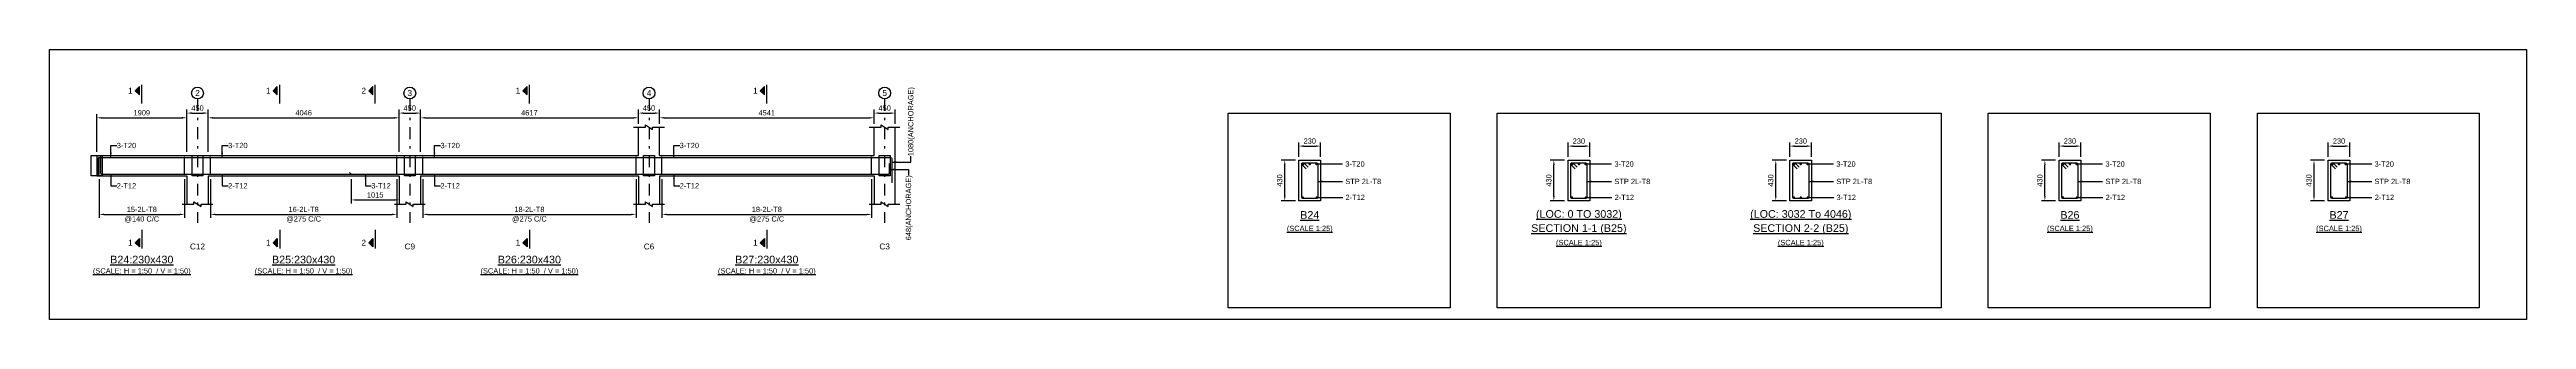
# Model space of a CAD drawing. Header units: inches. Extents: x -2000 to 103376, y -209440 to 3300.
# Drawn here: x -2000 to 102925, y -184280 to -172820 of the extents above; entities that cross this region are included whole.
import ezdxf
from ezdxf.enums import TextEntityAlignment as Align

# ---------------------------------------------------------------- set-up
doc = ezdxf.new("R2010")
doc.units = ezdxf.units.IN
doc.header["$LTSCALE"] = 1000
doc.header["$MEASUREMENT"] = 0
doc.linetypes.add('SCCenter', pattern=[1.2, 0.5, -0.3, 0.1, -0.3])
doc.linetypes.add('SCHidden', pattern=[0.2, 0.1, -0.1])
for name, color, linetype in [('Concrete Line', 2, 'Continuous'), ('Cut Line', 31, 'Continuous'), ('Dimension', 31, 'Continuous'), ('Grid', 8, 'Continuous'), ('Labels', 4, 'Continuous'), ('Labels_Support', 4, 'Continuous'), ('Link', 225, 'Continuous'), ('Reinforcement', 4, 'Continuous'), ('Schedule Border', 60, 'Continuous'), ('Section Mark', 5, 'Continuous'), ('Solid', 25, 'Continuous'), ('Text', 31, 'Continuous'), ('Text_Scale', 31, 'Continuous')]:
    doc.layers.add(name, color=color, linetype=linetype)
doc.styles.add('SC-SansSerif', font='SansSerif')
doc.styles.get("Standard").update_dxf_attribs({"font": 'txt.shx'})
doc.dimstyles.new('SCBBSDimStyl', dxfattribs={"dimtxt": 225, "dimasz": 200, "dimexe": 150, "dimexo": 150, "dimgap": 100, "dimtad": 1, "dimtoh": 1, "dimdec": 0, "dimzin": 0, "dimdsep": 46, "dimtxsty": 'SC-SansSerif', "dimcen": 0.09, "dimclrd": 8, "dimclre": 8, "dimclrt": 31, "dimadec": 0, "dimazin": 0, "dimtfac": 1, "dimtdec": 0, "dimtix": 1, "dimtofl": 0, "dimtmove": 0, "dimatfit": 3, "dimfxl": 1, "dimtolj": 1, "dimtzin": 0, "dimarcsym": 0})
doc.dimstyles.get("Standard").update_dxf_attribs({"dimtxt": 0.18, "dimasz": 200, "dimexe": 0.18, "dimexo": 0.0625, "dimgap": 0.09, "dimtad": 0, "dimtih": 1, "dimtoh": 1, "dimdec": 4, "dimzin": 0, "dimdsep": 46, "dimtxsty": 'Standard', "dimcen": 0.09, "dimadec": 0, "dimazin": 0, "dimtfac": 1, "dimtdec": 4, "dimtofl": 0, "dimtmove": 0, "dimatfit": 3, "dimfxl": 1, "dimtolj": 1, "dimtzin": 0, "dimarcsym": 0})

# ---------------------------------------------------------------- blocks, each defined once
blk = doc.blocks.new('*D130')
at = {"color": 8, "linetype": 'ByBlock', "lineweight": -2}
for p, q in [((100, -178330), (100, -179970)), ((3718, -178330), (3718, -179970)), ((300, -179820), (3518, -179820))]:
    blk.add_line(p, q, dxfattribs=at)
at = {"color": 8}
for points in [[(100, -179820), (300, -179787), (300, -179853)], [(3718, -179820), (3518, -179853), (3518, -179787)]]:
    blk.add_solid(points, dxfattribs=at)
at = {"layer": 'DEFPOINTS', "color": 31}
for p in [(100, -178180), (3718, -178180), (100, -179820)]:
    blk.add_point(p, dxfattribs=at)
at = {"color": 31, "char_height": 225, "attachment_point": 5, "style": 'SC-SansSerif'}
for s, insert in [('\\A1;@140 C/C', (1909, -180032)), ('\\A1;15-2L-T8', (1909, -179608))]:
    blk.add_mtext(s, dxfattribs=dict(at, insert=insert))
blk = doc.blocks.new('*D131')
at = {"color": 8, "linetype": 'ByBlock', "lineweight": -2}
for p, q in [((4818, -178330), (4818, -179970)), ((12710, -178330), (12710, -179970)), ((5018, -179820), (12510, -179820))]:
    blk.add_line(p, q, dxfattribs=at)
at = {"color": 8}
for points in [[(4818, -179820), (5018, -179787), (5018, -179853)], [(12710, -179820), (12510, -179853), (12510, -179787)]]:
    blk.add_solid(points, dxfattribs=at)
at = {"layer": 'DEFPOINTS', "color": 31}
for p in [(4818, -178180), (12710, -178180), (4818, -179820)]:
    blk.add_point(p, dxfattribs=at)
at = {"color": 31, "char_height": 225, "attachment_point": 5, "style": 'SC-SansSerif'}
for s, insert in [('\\A1;@275 C/C', (8764, -180032)), ('\\A1;16-2L-T8', (8764, -179608))]:
    blk.add_mtext(s, dxfattribs=dict(at, insert=insert))
blk = doc.blocks.new('*D132')
at = {"color": 8, "linetype": 'ByBlock', "lineweight": -2}
for p, q in [((13810, -178330), (13810, -179970)), ((22844, -178330), (22844, -179970)), ((14010, -179820), (22644, -179820))]:
    blk.add_line(p, q, dxfattribs=at)
at = {"color": 8}
for points in [[(13810, -179820), (14010, -179787), (14010, -179853)], [(22844, -179820), (22644, -179853), (22644, -179787)]]:
    blk.add_solid(points, dxfattribs=at)
at = {"layer": 'DEFPOINTS', "color": 31}
for p in [(13810, -178180), (22844, -178180), (13810, -179820)]:
    blk.add_point(p, dxfattribs=at)
at = {"color": 31, "char_height": 225, "attachment_point": 5, "style": 'SC-SansSerif'}
for s, insert in [('\\A1;@275 C/C', (18327, -180032)), ('\\A1;18-2L-T8', (18327, -179608))]:
    blk.add_mtext(s, dxfattribs=dict(at, insert=insert))
blk = doc.blocks.new('*D133')
at = {"color": 8, "linetype": 'ByBlock', "lineweight": -2}
for p, q in [((23944, -178330), (23944, -179970)), ((32826, -178330), (32826, -179970)), ((24144, -179820), (32626, -179820))]:
    blk.add_line(p, q, dxfattribs=at)
at = {"color": 8}
for points in [[(23944, -179820), (24144, -179787), (24144, -179853)], [(32826, -179820), (32626, -179853), (32626, -179787)]]:
    blk.add_solid(points, dxfattribs=at)
at = {"layer": 'DEFPOINTS', "color": 31}
for p in [(23944, -178180), (32826, -178180), (23944, -179820)]:
    blk.add_point(p, dxfattribs=at)
at = {"color": 31, "char_height": 225, "attachment_point": 5, "style": 'SC-SansSerif'}
for s, insert in [('\\A1;@275 C/C', (28385, -180032)), ('\\A1;18-2L-T8', (28385, -179608))]:
    blk.add_mtext(s, dxfattribs=dict(at, insert=insert))
blk = doc.blocks.new('*D134')
at = {"color": 8, "linetype": 'ByBlock', "lineweight": -2}
for p, q in [((10781, -178330), (10781, -179355)), ((12811, -178330), (12811, -179355)), ((10981, -179205), (12611, -179205))]:
    blk.add_line(p, q, dxfattribs=at)
at = {"color": 8}
for points in [[(10781, -179205), (10981, -179172), (10981, -179238)], [(12811, -179205), (12611, -179238), (12611, -179172)]]:
    blk.add_solid(points, dxfattribs=at)
at = {"layer": 'DEFPOINTS', "color": 31}
for p in [(10781, -178180), (12811, -178180), (10781, -179205)]:
    blk.add_point(p, dxfattribs=at)
at = {"color": 31, "insert": (11796, -178992), "char_height": 225, "attachment_point": 5, "style": 'SC-SansSerif'}
blk.add_mtext('\\A1;1015', dxfattribs=at)
blk = doc.blocks.new('*D135')
at = {"color": 8, "linetype": 'ByBlock', "lineweight": -2}
for p, q in [((50925, -177370), (50925, -176770)), ((51125, -176920), (51645, -176920)), ((51845, -177370), (51845, -176770))]:
    blk.add_line(p, q, dxfattribs=at)
at = {"color": 8}
for points in [[(50925, -176920), (51125, -176887), (51125, -176953)], [(51845, -176920), (51645, -176953), (51645, -176887)]]:
    blk.add_solid(points, dxfattribs=at)
at = {"layer": 'DEFPOINTS', "color": 31}
for p in [(50925, -176920), (50925, -177520), (51845, -177520)]:
    blk.add_point(p, dxfattribs=at)
at = {"color": 31, "insert": (51385, -176708), "char_height": 225, "attachment_point": 5, "style": 'SC-SansSerif'}
blk.add_mtext('\\A1;230', dxfattribs=at)
blk = doc.blocks.new('*D136')
at = {"color": 8, "linetype": 'ByBlock', "lineweight": -2}
for p, q in [((50775, -177520), (50175, -177520)), ((50325, -179040), (50325, -177720)), ((50775, -179240), (50175, -179240))]:
    blk.add_line(p, q, dxfattribs=at)
at = {"color": 8}
for points in [[(50325, -177520), (50358, -177720), (50292, -177720)], [(50325, -179240), (50292, -179040), (50358, -179040)]]:
    blk.add_solid(points, dxfattribs=at)
at = {"layer": 'DEFPOINTS', "color": 31}
for p in [(50925, -177520), (50325, -179240), (50925, -179240)]:
    blk.add_point(p, dxfattribs=at)
at = {"color": 31, "insert": (50113, -178380), "char_height": 225, "attachment_point": 5, "rotation": 90, "style": 'SC-SansSerif'}
blk.add_mtext('\\A1;430', dxfattribs=at)
blk = doc.blocks.new('*D137')
at = {"color": 8, "linetype": 'ByBlock', "lineweight": -2}
for p, q in [((62325, -177370), (62325, -176770)), ((62525, -176920), (63045, -176920)), ((63245, -177370), (63245, -176770))]:
    blk.add_line(p, q, dxfattribs=at)
at = {"color": 8}
for points in [[(62325, -176920), (62525, -176887), (62525, -176953)], [(63245, -176920), (63045, -176953), (63045, -176887)]]:
    blk.add_solid(points, dxfattribs=at)
at = {"layer": 'DEFPOINTS', "color": 31}
for p in [(62325, -176920), (62325, -177520), (63245, -177520)]:
    blk.add_point(p, dxfattribs=at)
at = {"color": 31, "insert": (62785, -176708), "char_height": 225, "attachment_point": 5, "style": 'SC-SansSerif'}
blk.add_mtext('\\A1;230', dxfattribs=at)
blk = doc.blocks.new('*D138')
at = {"color": 8, "linetype": 'ByBlock', "lineweight": -2}
for p, q in [((62175, -177520), (61575, -177520)), ((61725, -179040), (61725, -177720)), ((62175, -179240), (61575, -179240))]:
    blk.add_line(p, q, dxfattribs=at)
at = {"color": 8}
for points in [[(61725, -177520), (61758, -177720), (61692, -177720)], [(61725, -179240), (61692, -179040), (61758, -179040)]]:
    blk.add_solid(points, dxfattribs=at)
at = {"layer": 'DEFPOINTS', "color": 31}
for p in [(62325, -177520), (61725, -179240), (62325, -179240)]:
    blk.add_point(p, dxfattribs=at)
at = {"color": 31, "insert": (61513, -178380), "char_height": 225, "attachment_point": 5, "rotation": 90, "style": 'SC-SansSerif'}
blk.add_mtext('\\A1;430', dxfattribs=at)
blk = doc.blocks.new('*D139')
at = {"color": 8, "linetype": 'ByBlock', "lineweight": -2}
for p, q in [((71725, -177370), (71725, -176770)), ((71925, -176920), (72445, -176920)), ((72645, -177370), (72645, -176770))]:
    blk.add_line(p, q, dxfattribs=at)
at = {"color": 8}
for points in [[(71725, -176920), (71925, -176887), (71925, -176953)], [(72645, -176920), (72445, -176953), (72445, -176887)]]:
    blk.add_solid(points, dxfattribs=at)
at = {"layer": 'DEFPOINTS', "color": 31}
for p in [(71725, -176920), (71725, -177520), (72645, -177520)]:
    blk.add_point(p, dxfattribs=at)
at = {"color": 31, "insert": (72185, -176708), "char_height": 225, "attachment_point": 5, "style": 'SC-SansSerif'}
blk.add_mtext('\\A1;230', dxfattribs=at)
blk = doc.blocks.new('*D140')
at = {"color": 8, "linetype": 'ByBlock', "lineweight": -2}
for p, q in [((71575, -177520), (70975, -177520)), ((71125, -179040), (71125, -177720)), ((71575, -179240), (70975, -179240))]:
    blk.add_line(p, q, dxfattribs=at)
at = {"color": 8}
for points in [[(71125, -177520), (71158, -177720), (71092, -177720)], [(71125, -179240), (71092, -179040), (71158, -179040)]]:
    blk.add_solid(points, dxfattribs=at)
at = {"layer": 'DEFPOINTS', "color": 31}
for p in [(71725, -177520), (71125, -179240), (71725, -179240)]:
    blk.add_point(p, dxfattribs=at)
at = {"color": 31, "insert": (70913, -178380), "char_height": 225, "attachment_point": 5, "rotation": 90, "style": 'SC-SansSerif'}
blk.add_mtext('\\A1;430', dxfattribs=at)
blk = doc.blocks.new('*D141')
at = {"color": 8, "linetype": 'ByBlock', "lineweight": -2}
for p, q in [((83125, -177370), (83125, -176770)), ((83325, -176920), (83845, -176920)), ((84045, -177370), (84045, -176770))]:
    blk.add_line(p, q, dxfattribs=at)
at = {"color": 8}
for points in [[(83125, -176920), (83325, -176887), (83325, -176953)], [(84045, -176920), (83845, -176953), (83845, -176887)]]:
    blk.add_solid(points, dxfattribs=at)
at = {"layer": 'DEFPOINTS', "color": 31}
for p in [(83125, -176920), (83125, -177520), (84045, -177520)]:
    blk.add_point(p, dxfattribs=at)
at = {"color": 31, "insert": (83585, -176708), "char_height": 225, "attachment_point": 5, "style": 'SC-SansSerif'}
blk.add_mtext('\\A1;230', dxfattribs=at)
blk = doc.blocks.new('*D142')
at = {"color": 8, "linetype": 'ByBlock', "lineweight": -2}
for p, q in [((82975, -177520), (82375, -177520)), ((82525, -179040), (82525, -177720)), ((82975, -179240), (82375, -179240))]:
    blk.add_line(p, q, dxfattribs=at)
at = {"color": 8}
for points in [[(82525, -177520), (82558, -177720), (82492, -177720)], [(82525, -179240), (82492, -179040), (82558, -179040)]]:
    blk.add_solid(points, dxfattribs=at)
at = {"layer": 'DEFPOINTS', "color": 31}
for p in [(83125, -177520), (82525, -179240), (83125, -179240)]:
    blk.add_point(p, dxfattribs=at)
at = {"color": 31, "insert": (82313, -178380), "char_height": 225, "attachment_point": 5, "rotation": 90, "style": 'SC-SansSerif'}
blk.add_mtext('\\A1;430', dxfattribs=at)
blk = doc.blocks.new('*D143')
at = {"color": 8, "linetype": 'ByBlock', "lineweight": -2}
for p, q in [((94525, -177370), (94525, -176770)), ((94725, -176920), (95245, -176920)), ((95445, -177370), (95445, -176770))]:
    blk.add_line(p, q, dxfattribs=at)
at = {"color": 8}
for points in [[(94525, -176920), (94725, -176887), (94725, -176953)], [(95445, -176920), (95245, -176953), (95245, -176887)]]:
    blk.add_solid(points, dxfattribs=at)
at = {"layer": 'DEFPOINTS', "color": 31}
for p in [(94525, -176920), (94525, -177520), (95445, -177520)]:
    blk.add_point(p, dxfattribs=at)
at = {"color": 31, "insert": (94985, -176708), "char_height": 225, "attachment_point": 5, "style": 'SC-SansSerif'}
blk.add_mtext('\\A1;230', dxfattribs=at)
blk = doc.blocks.new('*D144')
at = {"color": 8, "linetype": 'ByBlock', "lineweight": -2}
for p, q in [((94375, -177520), (93775, -177520)), ((93925, -179040), (93925, -177720)), ((94375, -179240), (93775, -179240))]:
    blk.add_line(p, q, dxfattribs=at)
at = {"color": 8}
for points in [[(93925, -177520), (93958, -177720), (93892, -177720)], [(93925, -179240), (93892, -179040), (93958, -179040)]]:
    blk.add_solid(points, dxfattribs=at)
at = {"layer": 'DEFPOINTS', "color": 31}
for p in [(94525, -177520), (93925, -179240), (94525, -179240)]:
    blk.add_point(p, dxfattribs=at)
at = {"color": 31, "insert": (93713, -178380), "char_height": 225, "attachment_point": 5, "rotation": 90, "style": 'SC-SansSerif'}
blk.add_mtext('\\A1;430', dxfattribs=at)
blk = doc.blocks.new('*D145')
at = {"color": 8, "linetype": 'ByBlock', "lineweight": -2}
for p, q in [((0, -177170), (0, -175570)), ((200, -175720), (3618, -175720)), ((3818, -177170), (3818, -175570))]:
    blk.add_line(p, q, dxfattribs=at)
at = {"color": 8}
for points in [[(0, -175720), (200, -175687), (200, -175753)], [(3818, -175720), (3618, -175753), (3618, -175687)]]:
    blk.add_solid(points, dxfattribs=at)
at = {"layer": 'DEFPOINTS', "color": 31}
for p in [(0, -175720), (0, -177320), (3818, -177320)]:
    blk.add_point(p, dxfattribs=at)
at = {"color": 31, "insert": (1909, -175508), "char_height": 225, "attachment_point": 5, "style": 'SC-SansSerif'}
blk.add_mtext('\\A1;1909', dxfattribs=at)
blk = doc.blocks.new('*D146')
at = {"color": 8, "linetype": 'ByBlock', "lineweight": -2}
for p, q in [((4718, -177170), (4718, -175570)), ((4918, -175720), (12610, -175720)), ((12810, -177170), (12810, -175570))]:
    blk.add_line(p, q, dxfattribs=at)
at = {"color": 8}
for points in [[(4718, -175720), (4918, -175687), (4918, -175753)], [(12810, -175720), (12610, -175753), (12610, -175687)]]:
    blk.add_solid(points, dxfattribs=at)
at = {"layer": 'DEFPOINTS', "color": 31}
for p in [(4718, -175720), (4718, -177320), (12810, -177320)]:
    blk.add_point(p, dxfattribs=at)
at = {"color": 31, "insert": (8764, -175508), "char_height": 225, "attachment_point": 5, "style": 'SC-SansSerif'}
blk.add_mtext('\\A1;4046', dxfattribs=at)
blk = doc.blocks.new('*D147')
at = {"color": 8, "linetype": 'ByBlock', "lineweight": -2}
for p, q in [((13710, -177170), (13710, -175570)), ((13910, -175720), (22744, -175720)), ((22944, -175970), (22944, -175570))]:
    blk.add_line(p, q, dxfattribs=at)
at = {"color": 8}
for points in [[(13710, -175720), (13910, -175687), (13910, -175753)], [(22944, -175720), (22744, -175753), (22744, -175687)]]:
    blk.add_solid(points, dxfattribs=at)
at = {"layer": 'DEFPOINTS', "color": 31}
for p in [(13710, -175720), (22944, -176120), (13710, -177320)]:
    blk.add_point(p, dxfattribs=at)
at = {"color": 31, "insert": (18327, -175508), "char_height": 225, "attachment_point": 5, "style": 'SC-SansSerif'}
blk.add_mtext('\\A1;4617', dxfattribs=at)
blk = doc.blocks.new('*D148')
at = {"color": 8, "linetype": 'ByBlock', "lineweight": -2}
for p, q in [((23844, -175970), (23844, -175570)), ((24044, -175720), (32726, -175720)), ((32926, -175970), (32926, -175570))]:
    blk.add_line(p, q, dxfattribs=at)
at = {"color": 8}
for points in [[(23844, -175720), (24044, -175687), (24044, -175753)], [(32926, -175720), (32726, -175753), (32726, -175687)]]:
    blk.add_solid(points, dxfattribs=at)
at = {"layer": 'DEFPOINTS', "color": 31}
for p in [(23844, -175720), (23844, -176120), (32926, -176120)]:
    blk.add_point(p, dxfattribs=at)
at = {"color": 31, "insert": (28385, -175508), "char_height": 225, "attachment_point": 5, "style": 'SC-SansSerif'}
blk.add_mtext('\\A1;4541', dxfattribs=at)
blk = doc.blocks.new('*D149')
at = {"color": 8, "linetype": 'ByBlock', "lineweight": -2}
for p, q in [((3818, -177170), (3818, -175370)), ((4018, -175520), (4518, -175520)), ((4718, -177170), (4718, -175370))]:
    blk.add_line(p, q, dxfattribs=at)
at = {"color": 8}
for points in [[(3818, -175520), (4018, -175487), (4018, -175553)], [(4718, -175520), (4518, -175553), (4518, -175487)]]:
    blk.add_solid(points, dxfattribs=at)
at = {"layer": 'DEFPOINTS', "color": 31}
for p in [(3818, -175520), (3818, -177320), (4718, -177320)]:
    blk.add_point(p, dxfattribs=at)
at = {"color": 31, "insert": (4268, -175308), "char_height": 225, "attachment_point": 5, "style": 'SC-SansSerif'}
blk.add_mtext('\\A1;450', dxfattribs=at)
blk = doc.blocks.new('*D150')
at = {"color": 8, "linetype": 'ByBlock', "lineweight": -2}
for p, q in [((12810, -177170), (12810, -175370)), ((13010, -175520), (13510, -175520)), ((13710, -175970), (13710, -175370))]:
    blk.add_line(p, q, dxfattribs=at)
at = {"color": 8}
for points in [[(12810, -175520), (13010, -175487), (13010, -175553)], [(13710, -175520), (13510, -175553), (13510, -175487)]]:
    blk.add_solid(points, dxfattribs=at)
at = {"layer": 'DEFPOINTS', "color": 31}
for p in [(12810, -175520), (13710, -176120), (12810, -177320)]:
    blk.add_point(p, dxfattribs=at)
at = {"color": 31, "insert": (13260, -175308), "char_height": 225, "attachment_point": 5, "style": 'SC-SansSerif'}
blk.add_mtext('\\A1;450', dxfattribs=at)
blk = doc.blocks.new('*D151')
at = {"color": 8, "linetype": 'ByBlock', "lineweight": -2}
for p, q in [((22944, -175970), (22944, -175370)), ((23144, -175520), (23644, -175520)), ((23844, -175970), (23844, -175370))]:
    blk.add_line(p, q, dxfattribs=at)
at = {"color": 8}
for points in [[(22944, -175520), (23144, -175487), (23144, -175553)], [(23844, -175520), (23644, -175553), (23644, -175487)]]:
    blk.add_solid(points, dxfattribs=at)
at = {"layer": 'DEFPOINTS', "color": 31}
for p in [(22944, -175520), (22944, -176120), (23844, -176120)]:
    blk.add_point(p, dxfattribs=at)
at = {"color": 31, "insert": (23394, -175308), "char_height": 225, "attachment_point": 5, "style": 'SC-SansSerif'}
blk.add_mtext('\\A1;450', dxfattribs=at)
blk = doc.blocks.new('*D152')
at = {"color": 8, "linetype": 'ByBlock', "lineweight": -2}
for p, q in [((32926, -175970), (32926, -175370)), ((33126, -175520), (33626, -175520)), ((33826, -175970), (33826, -175370))]:
    blk.add_line(p, q, dxfattribs=at)
at = {"color": 8}
for points in [[(32926, -175520), (33126, -175487), (33126, -175553)], [(33826, -175520), (33626, -175553), (33626, -175487)]]:
    blk.add_solid(points, dxfattribs=at)
at = {"layer": 'DEFPOINTS', "color": 31}
for p in [(32926, -175520), (32926, -176120), (33826, -176120)]:
    blk.add_point(p, dxfattribs=at)
at = {"color": 31, "insert": (33376, -175308), "char_height": 225, "attachment_point": 5, "style": 'SC-SansSerif'}
blk.add_mtext('\\A1;450', dxfattribs=at)

msp = doc.modelspace()

# ---------------------------------------------------------------- hatches: boundary and pattern name
at = {"layer": 'Solid'}
for points in [[(1809, -174395), (1634, -174570), (1809, -174745), (1809, -174395)], [(7649.5, -174395), (7474.5, -174570), (7649.5, -174745), (7649.5, -174395)], [(11696, -174395), (11521, -174570), (11696, -174745), (11696, -174395)], [(18227, -174395), (18052, -174570), (18227, -174745), (18227, -174395)], [(28285, -174395), (28110, -174570), (28285, -174745), (28285, -174395)], [(1809, -181195), (1634, -181020), (1809, -180845), (1809, -181195)], [(7649.5, -181195), (7474.5, -181020), (7649.5, -180845), (7649.5, -181195)], [(11696, -181195), (11521, -181020), (11696, -180845), (11696, -181195)], [(18227, -181195), (18052, -181020), (18227, -180845), (18227, -181195)], [(28285, -181195), (28110, -181020), (28285, -180845), (28285, -181195)]]:
    msp.add_hatch(color=256, dxfattribs=at).paths.add_polyline_path(points, flags=0)

# ---------------------------------------------------------------- linework, layer by layer
at = {"layer": 'Concrete Line'}
for p, q in [((22944, -177320), (22944, -176120)), ((23844, -177320), (23844, -176120)), ((32926, -177320), (32926, -176120)), ((33826, -179380), (33826, -176120)), ((0, -177320), (0, -178180)), ((3818, -178180), (3818, -179380)), ((4718, -178180), (4718, -179380)), ((12810, -178180), (12810, -179380)), ((13710, -178180), (13710, -179380)), ((22944, -178180), (22944, -179380)), ((23844, -178180), (23844, -179380)), ((32926, -178180), (32926, -179380))]:
    msp.add_line(p, q, dxfattribs=at)
for points in [[(-230, -177320), (230, -177320), (230, -177320), (230, -178180), (230, -178180), (-230, -178180), (-230, -178180), (-230, -177320)], [(4038, -177320), (4498, -177320), (4498, -177320), (4498, -178180), (4498, -178180), (4038, -178180), (4038, -178180), (4038, -177320)], [(13030, -177320), (13490, -177320), (13490, -177320), (13490, -178180), (13490, -178180), (13030, -178180), (13030, -178180), (13030, -177320)], [(23164, -177320), (23624, -177320), (23624, -177320), (23624, -178180), (23624, -178180), (23164, -178180), (23164, -178180), (23164, -177320)], [(33146, -177320), (33606, -177320), (33606, -177320), (33606, -178180), (33606, -178180), (33146, -178180), (33146, -178180), (33146, -177320)], [(50925, -177520), (51845, -177520), (51845, -179240), (50925, -179240)], [(62325, -177520), (63245, -177520), (63245, -179240), (62325, -179240)], [(71725, -177520), (72645, -177520), (72645, -179240), (71725, -179240)], [(83125, -177520), (84045, -177520), (84045, -179240), (83125, -179240)], [(94525, -177520), (95445, -177520), (95445, -179240), (94525, -179240)]]:
    msp.add_lwpolyline(points, close=True, dxfattribs=at)
at = {"layer": 'Concrete Line', "linetype": 'SCHidden'}
for points in [[(-230, -177320), (230, -177320), (230, -177320), (230, -178180), (230, -178180), (-230, -178180), (-230, -178180), (-230, -177320)], [(4038, -177320), (4498, -177320), (4498, -177320), (4498, -178180), (4498, -178180), (4038, -178180), (4038, -178180), (4038, -177320)], [(13030, -177320), (13490, -177320), (13490, -177320), (13490, -178180), (13490, -178180), (13030, -178180), (13030, -178180), (13030, -177320)], [(23164, -177320), (23624, -177320), (23624, -177320), (23624, -178180), (23624, -178180), (23164, -178180), (23164, -178180), (23164, -177320)], [(33146, -177320), (33606, -177320), (33606, -177320), (33606, -178180), (33606, -178180), (33146, -178180), (33146, -178180), (33146, -177320)]]:
    msp.add_lwpolyline(points, close=True, dxfattribs=at)
at = {"layer": 'Concrete Line'}
for points in [[(0, -177320), (4268, -177320)], [(4268, -177320), (13260, -177320)], [(13260, -177320), (22944, -177320)], [(23844, -177320), (32926, -177320)], [(0, -178180), (3818, -178180)], [(4718, -178180), (12810, -178180)], [(13710, -178180), (22944, -178180)], [(23844, -178180), (32926, -178180)]]:
    msp.add_lwpolyline(points, dxfattribs=at)
at = {"layer": 'Cut Line'}
for points in [[(22744, -176120), (23244, -176120), (23244, -176020), (23544, -176220), (23544, -176120), (24044, -176120)], [(32726, -176120), (33226, -176120), (33226, -176020), (33526, -176220), (33526, -176120), (34026, -176120)], [(3618, -179380), (4118, -179380), (4118, -179280), (4418, -179480), (4418, -179380), (4918, -179380)], [(12610, -179380), (13110, -179380), (13110, -179280), (13410, -179480), (13410, -179380), (13910, -179380)], [(22744, -179380), (23244, -179380), (23244, -179280), (23544, -179480), (23544, -179380), (24044, -179380)], [(32726, -179380), (33226, -179380), (33226, -179280), (33526, -179480), (33526, -179380), (34026, -179380)]]:
    msp.add_lwpolyline(points, dxfattribs=at)
at = {"layer": 'Grid', "linetype": 'SCCenter'}
for p, q in [((4268, -174920), (4268, -180180)), ((13260, -174920), (13260, -180180)), ((23394, -174920), (23394, -180180)), ((33376, -174920), (33376, -180180))]:
    msp.add_line(p, q, dxfattribs=at)
at = {"layer": 'Grid'}
for centre in [(4268, -174670), (13260, -174670), (23394, -174670), (33376, -174670)]:
    msp.add_circle(centre, 250, dxfattribs=at)
at = {"layer": 'Link'}
for p, q in [((100, -178120), (100, -177380)), ((3718, -178120), (3718, -177380)), ((4818, -178120), (4818, -177380)), ((12710, -178120), (12710, -177380)), ((13810, -178120), (13810, -177380)), ((22844, -178120), (22844, -177380)), ((23944, -178120), (23944, -177380)), ((32826, -178120), (32826, -177380))]:
    msp.add_line(p, q, dxfattribs=at)
for points in [[(51230.4, -177889.8), (51061.3, -177719.5, -0.66690252), (51101, -177624), (51669, -177624, -0.41421356), (51725, -177680), (51725, -179096, -0.41421356), (51679, -179142), (51091, -179142, -0.41421356), (51045, -179096), (51045, -177680, -0.66945626), (51140.7, -177640.5), (51309.9, -177810.8)], [(62630.4, -177889.8), (62461.3, -177719.5, -0.66690252), (62501, -177624), (63069, -177624, -0.41421356), (63125, -177680), (63125, -179096, -0.41421356), (63079, -179142), (62491, -179142, -0.41421356), (62445, -179096), (62445, -177680, -0.66945626), (62540.7, -177640.5), (62709.9, -177810.8)], [(72030.4, -177889.8), (71861.3, -177719.5, -0.66690252), (71901, -177624), (72469, -177624, -0.41421356), (72525, -177680), (72525, -179096, -0.41421356), (72479, -179142), (71891, -179142, -0.41421356), (71845, -179096), (71845, -177680, -0.66945626), (71940.7, -177640.5), (72109.9, -177810.8)], [(83430.4, -177889.8), (83261.3, -177719.5, -0.66690252), (83301, -177624), (83869, -177624, -0.41421356), (83925, -177680), (83925, -179096, -0.41421356), (83879, -179142), (83291, -179142, -0.41421356), (83245, -179096), (83245, -177680, -0.66945626), (83340.7, -177640.5), (83509.9, -177810.8)], [(94830.4, -177889.8), (94661.3, -177719.5, -0.66690252), (94701, -177624), (95269, -177624, -0.41421356), (95325, -177680), (95325, -179096, -0.41421356), (95279, -179142), (94691, -179142, -0.41421356), (94645, -179096), (94645, -177680, -0.66945626), (94740.7, -177640.5), (94909.9, -177810.8)]]:
    msp.add_lwpolyline(points, format="xyb", dxfattribs=at)
at = {"layer": 'Reinforcement'}
for points in [[(60, -178150), (60, -177450, -0.41421356), (110, -177400), (33631, -177400, -0.41421353), (33681, -177450), (33681, -178484)], [(156, -177350), (156, -178058, 0.41421356), (206, -178108), (33536, -178108, 0.41421353), (33586, -178058), (33586, -177664)]]:
    msp.add_lwpolyline(points, format="xyb", dxfattribs=at)
msp.add_lwpolyline([(10710.3, -178037.3), (10781, -178108), (14107, -178108)], dxfattribs=at)
for points, const_width in [([(51073, -177680, 1), (51129, -177680, 1)], 56), ([(51357, -177680, 1), (51413, -177680, 1)], 56), ([(51641, -177680, 1), (51697, -177680, 1)], 56), ([(62473, -177680, 1), (62529, -177680, 1)], 56), ([(62757, -177680, 1), (62813, -177680, 1)], 56), ([(63041, -177680, 1), (63097, -177680, 1)], 56), ([(71873, -177680, 1), (71929, -177680, 1)], 56), ([(72157, -177680, 1), (72213, -177680, 1)], 56), ([(72441, -177680, 1), (72497, -177680, 1)], 56), ([(83273, -177680, 1), (83329, -177680, 1)], 56), ([(83557, -177680, 1), (83613, -177680, 1)], 56), ([(83841, -177680, 1), (83897, -177680, 1)], 56), ([(94673, -177680, 1), (94729, -177680, 1)], 56), ([(94957, -177680, 1), (95013, -177680, 1)], 56), ([(95241, -177680, 1), (95297, -177680, 1)], 56), ([(51068, -179096, 1), (51114, -179096, 1)], 46), ([(51656, -179096, 1), (51702, -179096, 1)], 46), ([(62468, -179096, 1), (62514, -179096, 1)], 46), ([(63056, -179096, 1), (63102, -179096, 1)], 46), ([(71868, -179096, 1), (71914, -179096, 1)], 46), ([(72162, -179096, 1), (72208, -179096, 1)], 46), ([(72456, -179096, 1), (72502, -179096, 1)], 46), ([(83268, -179096, 1), (83314, -179096, 1)], 46), ([(83856, -179096, 1), (83902, -179096, 1)], 46), ([(94668, -179096, 1), (94714, -179096, 1)], 46), ([(95256, -179096, 1), (95302, -179096, 1)], 46)]:
    msp.add_lwpolyline(points, format="xyb", close=True, dxfattribs=dict(at, const_width=const_width))
at = {"layer": 'Schedule Border'}
for points in [[(-2000, -172820), (102925, -172820), (102925, -184280), (-2000, -184280)], [(47925, -175520), (57325, -175520), (57325, -183780), (47925, -183780)], [(59325, -175520), (78125, -175520), (78125, -183780), (59325, -183780)], [(80125, -175520), (89525, -175520), (89525, -183780), (80125, -183780)], [(91525, -175520), (100925, -175520), (100925, -183780), (91525, -183780)]]:
    msp.add_lwpolyline(points, close=True, dxfattribs=at)
at = {"layer": 'Section Mark'}
for points in [[(1809, -174395), (1634, -174570), (1809, -174745), (1809, -174395)], [(1909, -175120), (1909, -174320)], [(7649.5, -174395), (7474.5, -174570), (7649.5, -174745), (7649.5, -174395)], [(7749.5, -175120), (7749.5, -174320)], [(11696, -174395), (11521, -174570), (11696, -174745), (11696, -174395)], [(11796, -175120), (11796, -174320)], [(18227, -174395), (18052, -174570), (18227, -174745), (18227, -174395)], [(18327, -175120), (18327, -174320)], [(28285, -174395), (28110, -174570), (28285, -174745), (28285, -174395)], [(28385, -175120), (28385, -174320)], [(1909, -180470), (1909, -181270)], [(7749.5, -180470), (7749.5, -181270)], [(11796, -180470), (11796, -181270)], [(18327, -180470), (18327, -181270)], [(28385, -180470), (28385, -181270)], [(1809, -181195), (1634, -181020), (1809, -180845), (1809, -181195)], [(7649.5, -181195), (7474.5, -181020), (7649.5, -180845), (7649.5, -181195)], [(11696, -181195), (11521, -181020), (11696, -180845), (11696, -181195)], [(18227, -181195), (18052, -181020), (18227, -180845), (18227, -181195)], [(28285, -181195), (28110, -181020), (28285, -180845), (28285, -181195)]]:
    msp.add_lwpolyline(points, dxfattribs=at)

# ---------------------------------------------------------------- texts
at = {"layer": 'Grid', "style": 'SC-SansSerif'}
for s, p in [('2', (4268, -174670)), ('3', (13260, -174670)), ('4', (23394, -174670)), ('5', (33376, -174670))]:
    msp.add_text(s, height=250, dxfattribs=at).set_placement(p, align=Align.MIDDLE)
at = {"layer": 'Labels', "style": 'SC-SansSerif'}
for s, p in [('%%uB24', (51385, -179840)), ('%%uSECTION 1-1 (B25)', (62785, -180440)), ('%%u(LOC: 0 TO 3032)', (62785, -179840)), ('%%u(LOC: 3032 To 4046)', (72185, -179840)), ('%%uSECTION 2-2 (B25)', (72185, -180440)), ('%%uB26', (83585, -179840)), ('%%uB27', (94985, -179840))]:
    msp.add_text(s, height=325, dxfattribs=at).set_placement(p, align=Align.MIDDLE)
for s, p in [('%%uB24:230x430', (1909, -181995)), ('%%uB25:230x430', (8764, -181995)), ('%%uB26:230x430', (18327, -181995)), ('%%uB27:230x430', (28385, -181995))]:
    msp.add_text(s, height=325, dxfattribs=at).set_placement(p, align=Align.BOTTOM_CENTER)
at = {"layer": 'Labels_Support', "style": 'SC-SansSerif'}
for s, p in [('C12', (4268, -181380)), ('C9', (13260, -181380)), ('C6', (23394, -181380)), ('C3', (33376, -181380))]:
    msp.add_text(s, height=250, dxfattribs=at).set_placement(p, align=Align.BOTTOM_CENTER)
at = {"layer": 'Section Mark', "style": 'SC-SansSerif'}
for s, p in [('1', (1521.5, -174570)), ('1', (7362, -174570)), ('2', (11408.5, -174570)), ('1', (17939.5, -174570)), ('1', (27997.5, -174570)), ('1', (1521.5, -181020)), ('1', (7362, -181020)), ('2', (11408.5, -181020)), ('1', (17939.5, -181020)), ('1', (27997.5, -181020))]:
    msp.add_text(s, height=250, dxfattribs=at).set_placement(p, align=Align.MIDDLE_RIGHT)
at = {"layer": 'Text', "style": 'SC-SansSerif'}
msp.add_text('1080(ANCHORAGE)', height=225, rotation=90, dxfattribs=at).set_placement((34482, -177350), align=Align.MIDDLE_LEFT)
for s, p in [('3-T20', (850, -176895)), ('3-T20', (5568, -176895)), ('3-T20', (14560, -176895)), ('3-T20', (24693.5, -176895)), ('3-T20', (52889, -177680)), ('STP 2L-T8', (52889, -178420)), ('3-T20', (64289, -177680)), ('STP 2L-T8', (64289, -178420)), ('3-T20', (73689, -177680)), ('STP 2L-T8', (73689, -178420)), ('3-T20', (85089, -177680)), ('STP 2L-T8', (85089, -178420)), ('3-T20', (96489, -177680)), ('STP 2L-T8', (96489, -178420)), ('2-T12', (850, -178605)), ('2-T12', (5568, -178605)), ('3-T12', (11631, -178605)), ('2-T12', (14561, -178605)), ('2-T12', (24694.5, -178605)), ('2-T12', (52899, -179096)), ('2-T12', (64299, -179096)), ('3-T12', (73699, -179096)), ('2-T12', (85099, -179096)), ('2-T12', (96499, -179096))]:
    msp.add_text(s, height=225, dxfattribs=at).set_placement(p, align=Align.MIDDLE_LEFT)
msp.add_text('648(ANCHORAGE)', height=225, rotation=90, dxfattribs=at).set_placement((34386, -178158), align=Align.MIDDLE_RIGHT)
for p in [(51385, -180440), (83585, -180440), (94985, -180440), (62785, -181040), (72185, -181040)]:
    msp.add_text('%%u(SCALE 1:25)', height=225, dxfattribs=at).set_placement(p, align=Align.MIDDLE)
at = {"layer": 'Text_Scale', "style": 'SC-SansSerif'}
for p in [(1909, -182395), (8764, -182395), (18327, -182395), (28385, -182395)]:
    msp.add_text('%%u(SCALE: H = 1:50  / V = 1:50)', height=225, dxfattribs=at).set_placement(p, align=Align.BOTTOM_CENTER)

# ---------------------------------------------------------------- dimensions: what is measured, and where the dimension line sits
at = {"layer": 'Dimension'}
for base, p1, p2, text, picture, middle in [((4718, -175520), (3818, -177320), (4718, -177320), '450', '*D149', (4268, -175520)), ((13710, -175520), (12810, -177320), (13710, -176120), '450', '*D150', (13260, -175520)), ((23844, -175520), (22944, -176120), (23844, -176120), '450', '*D151', (23394, -175520)), ((33826, -175520), (32926, -176120), (33826, -176120), '450', '*D152', (33376, -175520)), ((3818, -175720), (0, -177320), (3818, -177320), '1909', '*D145', (1909, -175720)), ((12810, -175720), (4718, -177320), (12810, -177320), '4046', '*D146', (8764, -175720)), ((22944, -175720), (13710, -177320), (22944, -176120), '4617', '*D147', (18327, -175720)), ((32926, -175720), (23844, -176120), (32926, -176120), '4541', '*D148', (28385, -175720)), ((3718, -179820), (100, -178180), (3718, -178180), '15-2L-T8\\X@140 C/C', '*D130', (1909, -179820)), ((12710, -179820), (4818, -178180), (12710, -178180), '16-2L-T8\\X@275 C/C', '*D131', (8764, -179820)), ((12811, -179205), (10781, -178180), (12811, -178180), '1015', '*D134', (11796, -179205)), ((22844, -179820), (13810, -178180), (22844, -178180), '18-2L-T8\\X@275 C/C', '*D132', (18327, -179820)), ((32826, -179820), (23944, -178180), (32826, -178180), '18-2L-T8\\X@275 C/C', '*D133', (28385, -179820))]:
    dim = msp.add_linear_dim(base=base, p1=p1, p2=p2, text=text, dimstyle='SCBBSDimStyl', dxfattribs=at)
    dim.commit()
    dim.dimension.update_dxf_attribs({"geometry": picture, "text_midpoint": middle})
for base, p1, p2, angle, text, picture, middle in [((51845, -176920), (50925, -177520), (51845, -177520), 0, '230', '*D135', (51385, -176920)), ((63245, -176920), (62325, -177520), (63245, -177520), 0, '230', '*D137', (62785, -176920)), ((72645, -176920), (71725, -177520), (72645, -177520), 0, '230', '*D139', (72185, -176920)), ((84045, -176920), (83125, -177520), (84045, -177520), 0, '230', '*D141', (83585, -176920)), ((95445, -176920), (94525, -177520), (95445, -177520), 0, '230', '*D143', (94985, -176920)), ((50325, -177520), (50925, -179240), (50925, -177520), 90, '430', '*D136', (50325, -178380)), ((61725, -177520), (62325, -179240), (62325, -177520), 90, '430', '*D138', (61725, -178380)), ((71125, -177520), (71725, -179240), (71725, -177520), 90, '430', '*D140', (71125, -178380)), ((82525, -177520), (83125, -179240), (83125, -177520), 90, '430', '*D142', (82525, -178380)), ((93925, -177520), (94525, -179240), (94525, -177520), 90, '430', '*D144', (93925, -178380))]:
    dim = msp.add_linear_dim(base=base, p1=p1, p2=p2, angle=angle, text=text, dimstyle='SCBBSDimStyl', override={"dimjust": 0}, dxfattribs=at)
    dim.commit()
    dim.dimension.update_dxf_attribs({"geometry": picture, "text_midpoint": middle, "dimtype": 129})

# ---------------------------------------------------------------- leaders
at = {"layer": 'Dimension', "color": 8}
for points, dimstyle in [([(600, -177400), (600, -176895), (850, -176895)], 'Standard'), ([(5318, -177400), (5318, -176895), (5568, -176895)], 'Standard'), ([(14310, -177400), (14310, -176895), (14560, -176895)], 'Standard'), ([(24443.5, -177400), (24443.5, -176895), (24693.5, -176895)], 'Standard'), ([(600, -178108), (600, -178605), (850, -178605)], 'Standard'), ([(5318, -178108), (5318, -178605), (5568, -178605)], 'Standard'), ([(11381, -178108), (11381, -178605), (11631, -178605)], 'Standard'), ([(14311, -178108), (14311, -178605), (14561, -178605)], 'Standard'), ([(24444.5, -178108), (24444.5, -178605), (24694.5, -178605)], 'Standard'), ([(33586, -177908), (34386, -177908), (34386, -178158)], 'Standard'), ([(33682, -177600), (34482, -177600), (34482, -177350)], 'Standard'), ([(51669, -177680), (52169, -177680), (52769, -177680)], 'SCBBSDimStyl'), ([(63069, -177680), (63569, -177680), (64169, -177680)], 'SCBBSDimStyl'), ([(72469, -177680), (72969, -177680), (73569, -177680)], 'SCBBSDimStyl'), ([(83869, -177680), (84369, -177680), (84969, -177680)], 'SCBBSDimStyl'), ([(95269, -177680), (95769, -177680), (96369, -177680)], 'SCBBSDimStyl'), ([(51679, -179096), (52179, -179096), (52779, -179096)], 'SCBBSDimStyl'), ([(51725, -178420), (52769, -178420)], 'SCBBSDimStyl'), ([(63079, -179096), (63579, -179096), (64179, -179096)], 'SCBBSDimStyl'), ([(63125, -178420), (64169, -178420)], 'SCBBSDimStyl'), ([(72479, -179096), (72979, -179096), (73579, -179096)], 'SCBBSDimStyl'), ([(72525, -178420), (73569, -178420)], 'SCBBSDimStyl'), ([(83879, -179096), (84379, -179096), (84979, -179096)], 'SCBBSDimStyl'), ([(83925, -178420), (84969, -178420)], 'SCBBSDimStyl'), ([(95279, -179096), (95779, -179096), (96379, -179096)], 'SCBBSDimStyl'), ([(95325, -178420), (96369, -178420)], 'SCBBSDimStyl')]:
    msp.add_leader(points, dimstyle=dimstyle, dxfattribs=at)

doc.saveas('drawing.dxf')
